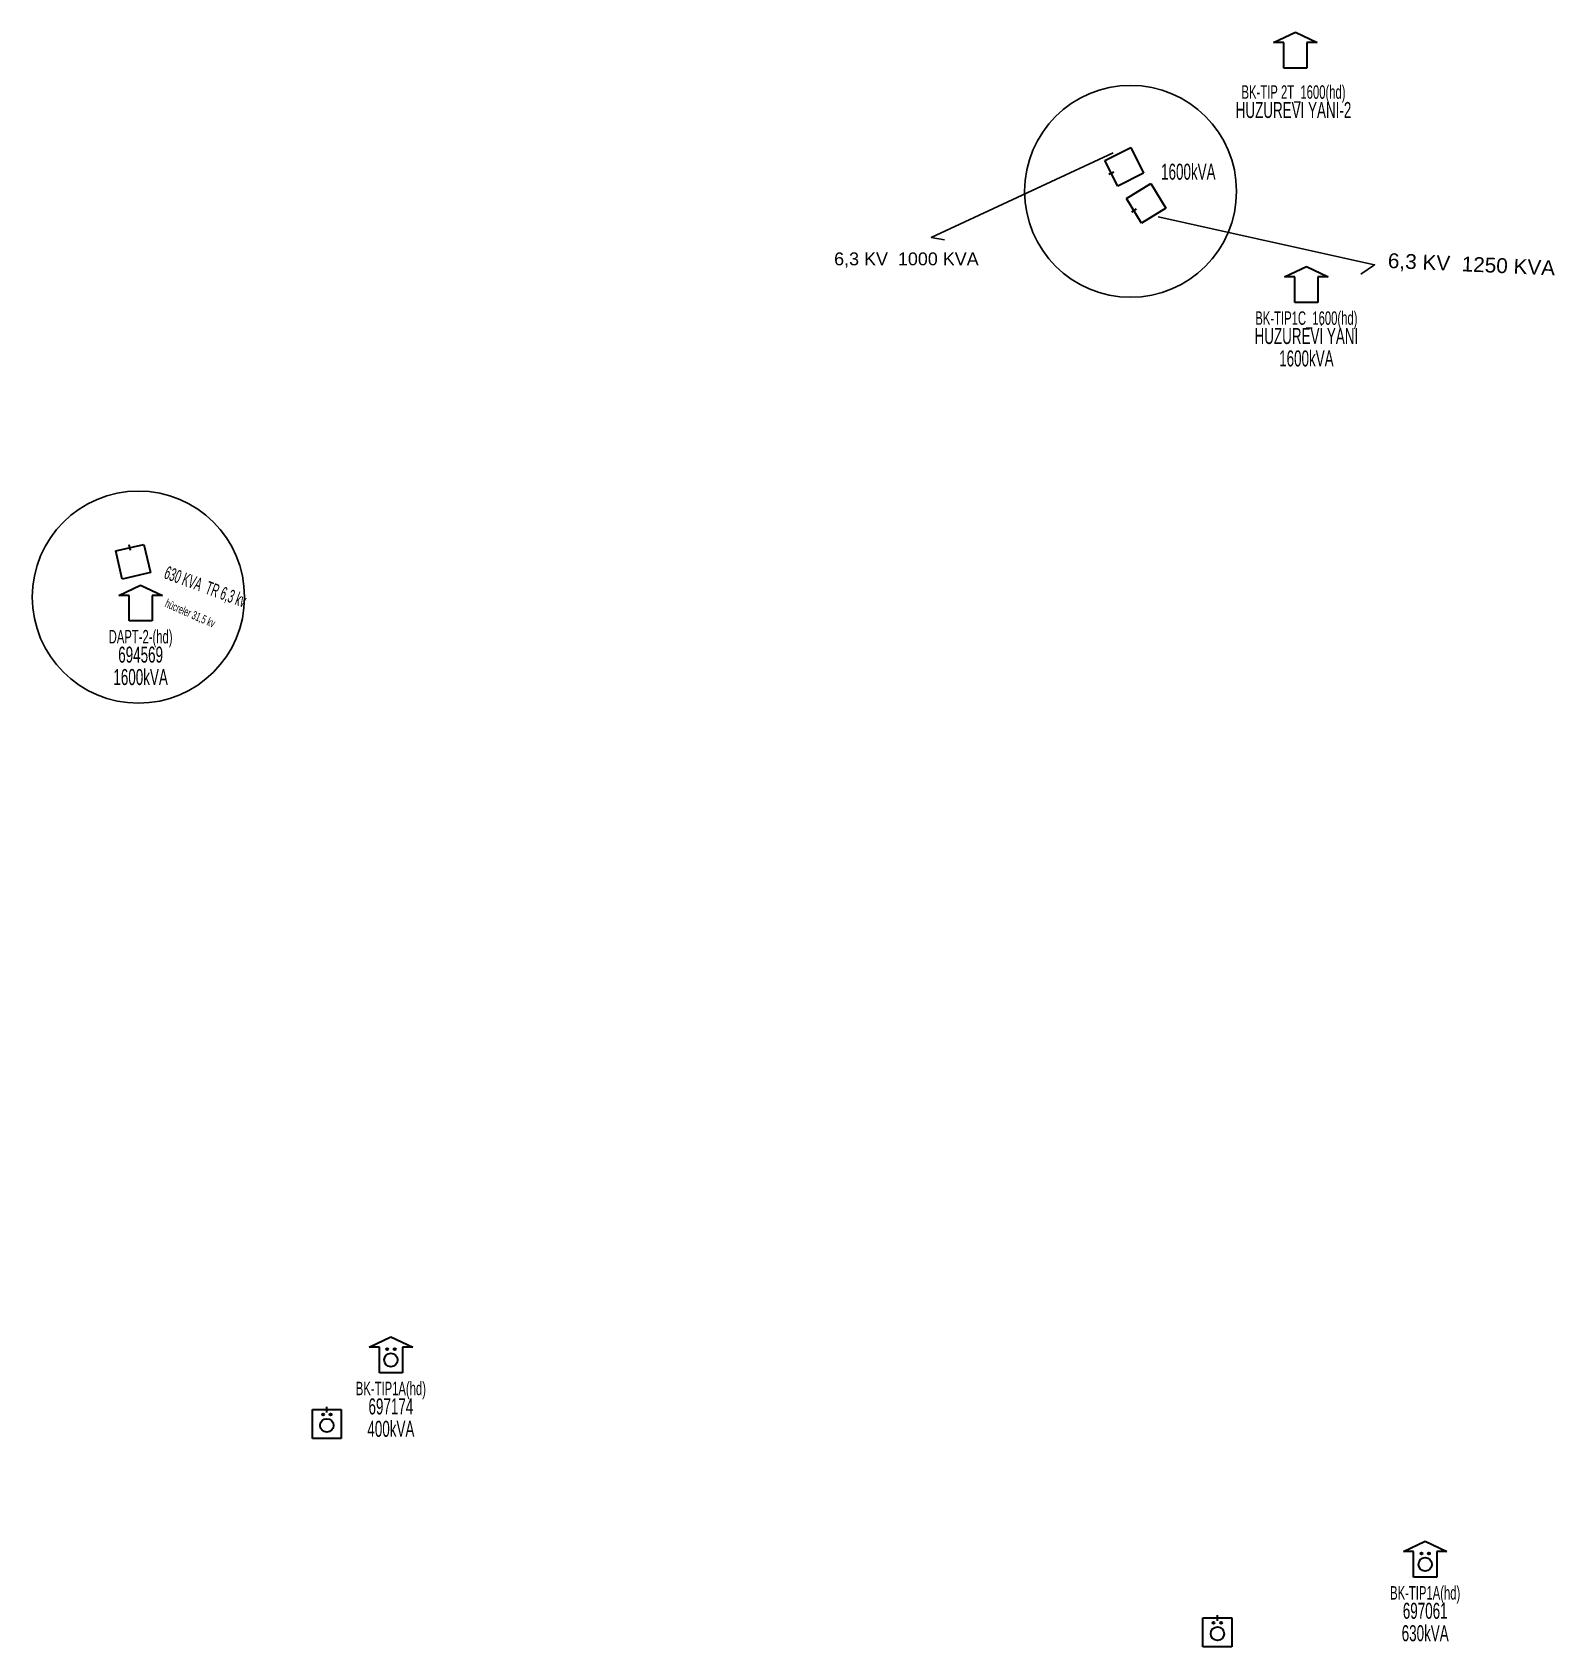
# Model space of a CAD drawing. Header units: millimetres. Extents: x 568462 to 571186, y 4080123 to 4081617.
# Drawn here: x 570313.9 to 570551.6, y 4080482.8 to 4080734.8 of the extents above; entities that cross this region are included whole.
import ezdxf
from ezdxf.enums import TextEntityAlignment as Align

# ---------------------------------------------------------------- set-up
doc = ezdxf.new("R2010")
doc.units = ezdxf.units.MM
doc.layers.add('KULLANICI', color=4, linetype='Continuous', lineweight=25)
doc.layers.add('TRAFO_MEVCUT', color=5, linetype='Continuous', lineweight=30)
doc.styles.get("Standard").update_dxf_attribs({"font": 'Arial'})

msp = doc.modelspace()

# ---------------------------------------------------------------- texts
at = {"layer": 'KULLANICI'}
msp.add_text('6,3 KV  1000 KVA', height=2.0042, dxfattribs=at).set_placement((570439.095983, 4080698.453942))
msp.add_text('6,3 KV  1000 KVA', height=2.0042, dxfattribs=at).set_placement((570439.095983, 4080698.453942))
msp.add_text('6,3 KV  1250 KVA', height=2.3196, rotation=357.4244, dxfattribs=at).set_placement((570525.5056, 4080698.0449))
msp.add_text('6,3 KV  1250 KVA', height=2.3196, rotation=357.4244, dxfattribs=at).set_placement((570525.5056, 4080698.0449))
at = {"layer": 'KULLANICI', "width": 0.53}
for s, height, rotation, p in [('630 KVA  TR 6,3 kv', 2.053, 339.6984, (570340.956142, 4080648.280277)), ('630 KVA  TR 6,3 kv', 2.053, 339.6984, (570340.956142, 4080648.280277)), ('hücreler 31,5 kv', 1.3178, 336.413, (570338.57569, 4080644.107815)), ('hücreler 31,5 kv', 1.3178, 336.413, (570338.57569, 4080644.107815))]:
    msp.add_text(s, height=height, rotation=rotation, dxfattribs=at).set_placement(p, align=Align.MIDDLE_CENTER)
at = {"layer": 'TRAFO_MEVCUT', "width": 0.6}
for s, height, p in [('BK-TIP 2T_1600(hd)', 2.1, (570510.815206, 4080724.455498)), ('BK-TIP 2T_1600(hd)', 2.1, (570510.815206, 4080724.455498)), ('HUZUREVI YANI-2', 2.5, (570510.815206, 4080721.455498)), ('HUZUREVI YANI-2', 2.5, (570510.815206, 4080721.455498)), ('1600kVA', 2.5, (570494.394, 4080711.819)), ('1600kVA', 2.5, (570494.394, 4080711.819)), ('BK-TIP1C_1600(hd)', 2.1, (570512.824533, 4080689.161677)), ('BK-TIP1C_1600(hd)', 2.1, (570512.824533, 4080689.161677)), ('HUZUREVİ YANI', 2.5, (570512.824533, 4080686.161677)), ('HUZUREVİ YANI', 2.5, (570512.824533, 4080686.161677)), ('1600kVA', 2.5, (570512.824533, 4080682.661677)), ('1600kVA', 2.5, (570512.824533, 4080682.661677)), ('DAPT-2-(hd)', 2.1, (570330.829615, 4080639.415868)), ('DAPT-2-(hd)', 2.1, (570330.829615, 4080639.415868)), ('694569', 2.5, (570330.829615, 4080636.415868)), ('694569', 2.5, (570330.829615, 4080636.415868)), ('1600kVA', 2.5, (570330.829615, 4080632.915868)), ('1600kVA', 2.5, (570330.829615, 4080632.915868)), ('BK-TIP1A(hd)', 2.1, (570369.900688, 4080522.031405)), ('BK-TIP1A(hd)', 2.1, (570369.900688, 4080522.031405)), ('697174', 2.5, (570369.900688, 4080519.031405)), ('697174', 2.5, (570369.900688, 4080519.031405)), ('400kVA', 2.5, (570369.900688, 4080515.531405)), ('400kVA', 2.5, (570369.900688, 4080515.531405)), ('BK-TIP1A(hd)', 2.1, (570531.372365, 4080490.117915)), ('BK-TIP1A(hd)', 2.1, (570531.372365, 4080490.117915)), ('697061', 2.5, (570531.372365, 4080487.117915)), ('697061', 2.5, (570531.372365, 4080487.117915)), ('630kVA', 2.5, (570531.372365, 4080483.617915)), ('630kVA', 2.5, (570531.372365, 4080483.617915))]:
    msp.add_text(s, height=height, dxfattribs=at).set_placement(p, align=Align.CENTER)

# ---------------------------------------------------------------- blocks, each defined once
blk = doc.blocks.new('MEV_OZELBINA_KARE')
at = {"layer": 'TRAFO_MEVCUT', "linetype": 'Continuous'}
for p, q in [((0, 1.8), (0, 2.7)), ((-2.25, 2.25), (2.25, 2.25)), ((-2.25, -2.25), (-2.25, 2.25)), ((2.25, 2.25), (2.25, -2.25)), ((2.25, -2.25), (-2.25, -2.25))]:
    blk.add_line(p, q, dxfattribs=at)
for centre, radius in [((0, -0.215091), 1.049264), ((-0.592312, 1.488957), 0.15614), ((0.592312, 1.488957), 0.15614)]:
    blk.add_circle(centre, radius, dxfattribs=at)
blk = doc.blocks.new('MEV_BETKOSK_OZEL')
at = {"layer": 'TRAFO_MEVCUT', "linetype": 'Continuous'}
for p, q in [((-3.4, 2), (0, 3.6)), ((0, 3.6), (3.4, 2)), ((-1.8, 2), (-3.4, 2)), ((-1.8, -2), (-1.8, 2)), ((3.4, 2), (1.8, 2)), ((1.8, 2), (1.8, -2)), ((1.8, -2), (-1.8, -2))]:
    blk.add_line(p, q, dxfattribs=at)
for centre, radius in [((0, 0), 1.049264), ((-0.592312, 1.704048), 0.15614), ((0.592312, 1.704048), 0.15614)]:
    blk.add_circle(centre, radius, dxfattribs=at)
blk = doc.blocks.new('MEV_BINA_KARE')
at = {"layer": 'TRAFO_MEVCUT', "linetype": 'Continuous'}
for p, q in [((0, 1.8), (0, 2.7)), ((-2.25, -2.25), (-2.25, 2.25)), ((-2.25, 2.25), (2.25, 2.25)), ((2.25, 2.25), (2.25, -2.25)), ((2.25, -2.25), (-2.25, -2.25))]:
    blk.add_line(p, q, dxfattribs=at)
blk = doc.blocks.new('MEV_BETKOSK')
at = {"layer": 'TRAFO_MEVCUT', "linetype": 'Continuous'}
for p, q in [((-3.4, 2), (0, 3.6)), ((0, 3.6), (3.4, 2)), ((-1.8, 2), (-3.4, 2)), ((-1.8, -2), (-1.8, 2)), ((3.4, 2), (1.8, 2)), ((1.8, 2), (1.8, -2)), ((1.8, -2), (-1.8, -2))]:
    blk.add_line(p, q, dxfattribs=at)
blk = doc.blocks.new('MEV_DAPT')
at = {"layer": 'TRAFO_MEVCUT', "linetype": 'Continuous'}
for p, q in [((-3.4, 2), (0, 3.6)), ((0, 3.6), (3.4, 2)), ((-1.8, 2), (-3.4, 2)), ((-1.8, -2), (-1.8, 2)), ((3.4, 2), (1.8, 2)), ((1.8, 2), (1.8, -2)), ((1.8, -2), (-1.8, -2))]:
    blk.add_line(p, q, dxfattribs=at)

# ---------------------------------------------------------------- linework, layer by layer
at = {"layer": 'KULLANICI', "flags": 128}
for points in [[(570482.670555, 4080715.999101), (570454.252326, 4080702.819632), (570456.311618, 4080702.407774)], [(570482.670555, 4080715.999101), (570454.252326, 4080702.819632), (570456.311618, 4080702.407774)], [(570489.686346, 4080706.033686), (570523.458734, 4080698.537863), (570521.31707, 4080697.055173)], [(570489.686346, 4080706.033686), (570523.458734, 4080698.537863), (570521.31707, 4080697.055173)]]:
    msp.add_lwpolyline(points, dxfattribs=at)
at = {"layer": 'KULLANICI'}
for centre, radius in [((570485.375048, 4080710.008066), 16.543848), ((570485.375048, 4080710.008066), 16.543848), ((570330.483107, 4080646.647025), 16.56513), ((570330.483107, 4080646.647025), 16.56513)]:
    msp.add_circle(centre, radius, dxfattribs=at)

# ---------------------------------------------------------------- block references
at = {"layer": 'TRAFO_MEVCUT'}
for name, p in [('MEV_BETKOSK', (570511.111006, 4080731.237299)), ('MEV_BETKOSK', (570511.111006, 4080731.237299)), ('MEV_BETKOSK', (570512.824533, 4080694.661677)), ('MEV_BETKOSK', (570512.824533, 4080694.661677)), ('MEV_DAPT', (570330.829615, 4080644.915868)), ('MEV_DAPT', (570330.829615, 4080644.915868)), ('MEV_BETKOSK_OZEL', (570369.900688, 4080527.531405)), ('MEV_BETKOSK_OZEL', (570369.900688, 4080527.531405)), ('MEV_OZELBINA_KARE', (570359.900688, 4080517.531405)), ('MEV_OZELBINA_KARE', (570359.900688, 4080517.531405)), ('MEV_BETKOSK_OZEL', (570531.372365, 4080495.617915)), ('MEV_BETKOSK_OZEL', (570531.372365, 4080495.617915)), ('MEV_OZELBINA_KARE', (570498.932152, 4080485.009072)), ('MEV_OZELBINA_KARE', (570498.932152, 4080485.009072))]:
    msp.add_blockref(name, p, dxfattribs=at)
for p, rotation in [((570484.394, 4080713.819), 116.668317), ((570484.394, 4080713.819), 116.668317), ((570487.809, 4080708.144), 121.45779), ((570487.809, 4080708.144), 121.45779), ((570329.657, 4080652.165), 12.875002), ((570329.657, 4080652.165), 12.87500199999999)]:
    msp.add_blockref('MEV_BINA_KARE', p, dxfattribs=dict(at, rotation=rotation))

msp.set_redraw_order([(e.dxf.handle, doc.entitydb.next_handle()) for e in msp.query("TEXT MTEXT ATTDEF DIMENSION ARC_DIMENSION")])  # texts and dimensions are drawn at this point

doc.saveas('drawing.dxf')
